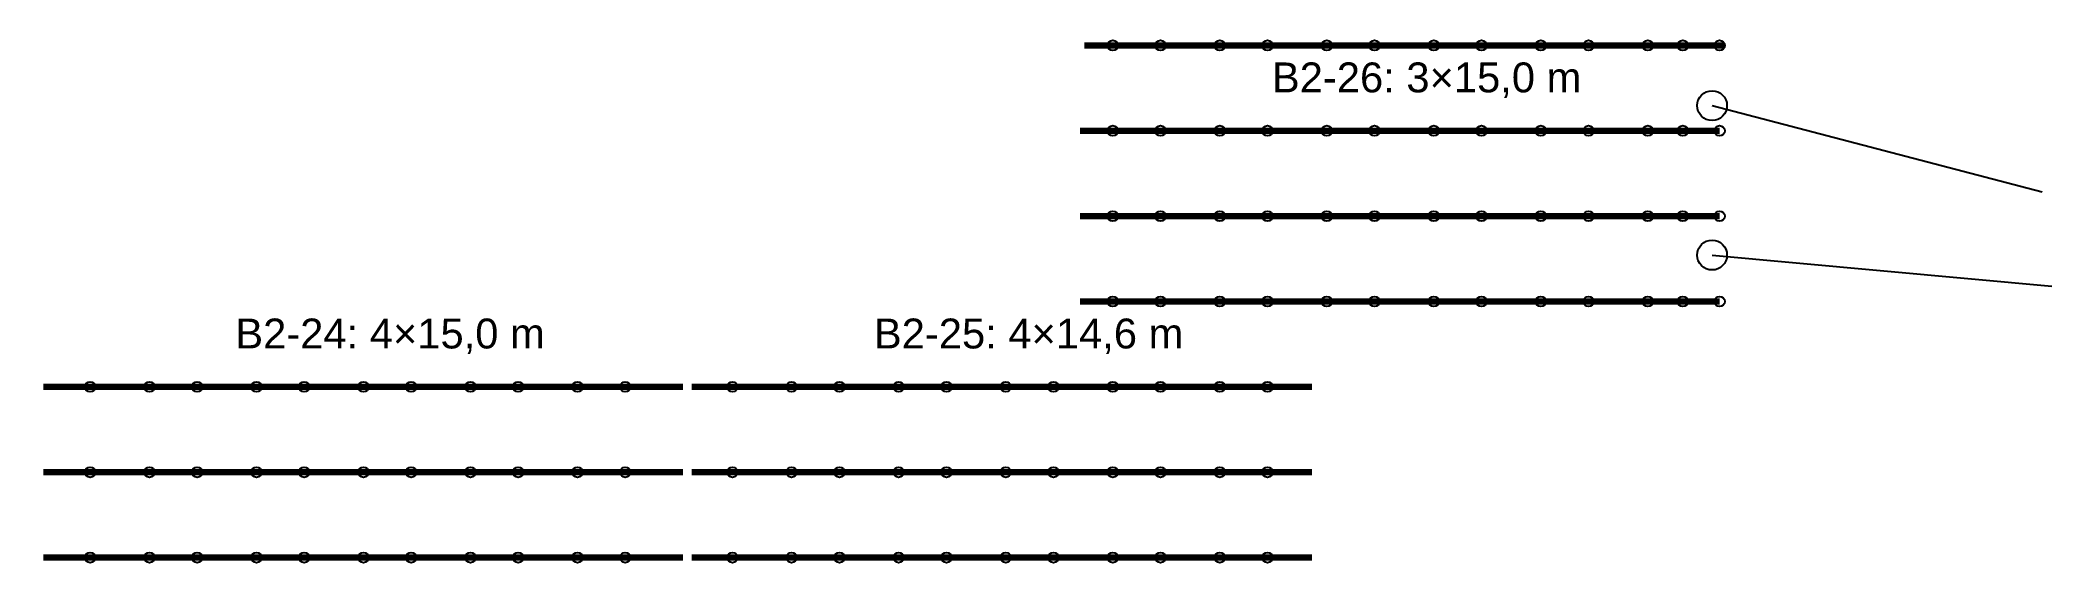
# Model space of a CAD drawing. Header units: millimetres. Extents: x 4893 to 477136, y -248774 to -84814.
# Drawn here: x 356594 to 403766, y -173152 to -160912 of the extents above; entities that cross this region are included whole.
import ezdxf

# ---------------------------------------------------------------- set-up
doc = ezdxf.new("R2010")
doc.units = ezdxf.units.MM
for name, color, linetype in [('GC-BICH NEO', 6, 'Continuous'), ('GC-DAY NEO', 5, 'Continuous'), ('GC-GHI CHU', 2, 'Continuous'), ('GC-HOP 40x60 GIA CUONG', 1, 'Continuous')]:
    doc.layers.add(name, color=color, linetype=linetype)
doc.styles.add('GC_VN', font='arial.ttf')

msp = doc.modelspace()

# ---------------------------------------------------------------- texts
at = {"layer": 'GC-GHI CHU', "style": 'GC_VN'}
for s, p in [('B2-26: 3×15,0 m', (385477.6994218069, -162132.1853968005)), ('B2-24: 4×15,0 m', (361169.3944342711, -168132.1853968005)), ('B2-25: 4×14,6 m', (376144.3944342711, -168132.1853968005))]:
    msp.add_text(s, height=700, dxfattribs=at).set_placement(p)

# ---------------------------------------------------------------- linework, layer by layer
at = {"layer": 'GC-BICH NEO'}
for centre in [(395799.3944342711, -162443.6853968003), (395799.3944342711, -165943.6853968003)]:
    msp.add_circle(centre, 350, dxfattribs=at)
at = {"layer": 'GC-DAY NEO'}
for p, q in [((395799.3944342711, -162443.6853968003), (403539.8554173197, -164464.888941697)), ((395799.3944342711, -165943.6853968003), (403765.8417540427, -166675.6123749225))]:
    msp.add_line(p, q, dxfattribs=at)
at = {"layer": 'GC-HOP 40x60 GIA CUONG', "const_width": 150}
for points in [[(381077.6994218069, -161032.1853968005), (396077.6994218069, -161032.1853968005)], [(380977.6994218069, -163032.1853968005), (395977.6994218069, -163032.1853968005)], [(380977.6994218069, -165032.1853968005), (395977.6994218069, -165032.1853968005)], [(380977.6994218069, -167032.1853968005), (395977.6994218069, -167032.1853968005)], [(356669.3944342711, -169032.1853968005), (371669.3944342711, -169032.1853968005)], [(371869.3944342711, -169032.1853968005), (386419.3944342711, -169032.1853968005)], [(356669.3944342711, -171032.1853968003), (371669.3944342711, -171032.1853968003)], [(371869.3944342711, -171032.1853968003), (386419.3944342711, -171032.1853968003)], [(356669.3944342711, -173032.1853968005), (371669.3944342711, -173032.1853968005)], [(371869.3944342711, -173032.1853968005), (386419.3944342711, -173032.1853968005)]]:
    msp.add_lwpolyline(points, dxfattribs=at)
at = {"layer": 'GC-HOP 40x60 GIA CUONG'}
for centre in [(381744.9701588509, -161032.1853968005), (382864.9701588508, -161032.1853968005), (384254.9701588508, -161032.1853968005), (385374.9701588508, -161032.1853968005), (386764.9701588508, -161032.1853968005), (387884.9701588503, -161032.1853968005), (389274.9701588503, -161032.1853968005), (390394.9701588503, -161032.1853968005), (391784.9701588503, -161032.1853968005), (392904.9701588503, -161032.1853968005), (394294.9701588503, -161032.1853968005), (395112.6994218069, -161032.1853968005), (395977.6994218069, -161032.1853968005), (381744.9701588509, -163032.1853968005), (382864.9701588508, -163032.1853968005), (384254.9701588508, -163032.1853968005), (385374.9701588508, -163032.1853968005), (386764.9701588508, -163032.1853968005), (387884.9701588503, -163032.1853968005), (389274.9701588503, -163032.1853968005), (390394.9701588503, -163032.1853968005), (391784.9701588503, -163032.1853968005), (392904.9701588503, -163032.1853968005), (394294.9701588503, -163032.1853968005), (395112.6994218069, -163032.1853968005), (395977.6994218069, -163032.1853968005), (381744.9701588509, -165032.1853968005), (382864.9701588508, -165032.1853968005), (384254.9701588508, -165032.1853968005), (385374.9701588508, -165032.1853968005), (386764.9701588508, -165032.1853968005), (387884.9701588503, -165032.1853968005), (389274.9701588503, -165032.1853968005), (390394.9701588503, -165032.1853968005), (391784.9701588503, -165032.1853968005), (392904.9701588503, -165032.1853968005), (394294.9701588503, -165032.1853968005), (395112.6994218069, -165032.1853968005), (395977.6994218069, -165032.1853968005), (381744.9701588509, -167032.1853968005), (382864.9701588508, -167032.1853968005), (384254.9701588508, -167032.1853968005), (385374.9701588508, -167032.1853968005), (386764.9701588508, -167032.1853968005), (387884.9701588503, -167032.1853968005), (389274.9701588503, -167032.1853968005), (390394.9701588503, -167032.1853968005), (391784.9701588503, -167032.1853968005), (392904.9701588503, -167032.1853968005), (394294.9701588503, -167032.1853968005), (395112.6994218069, -167032.1853968005), (395977.6994218069, -167032.1853968005), (357764.9701588505, -169032.1853968005), (359154.9701588505, -169032.1853968005), (360274.9701588505, -169032.1853968005), (361664.9701588504, -169032.1853968005), (362784.9701588509, -169032.1853968005), (364174.9701588508, -169032.1853968005), (365294.9701588508, -169032.1853968005), (366684.9701588509, -169032.1853968005), (367804.9701588509, -169032.1853968005), (369194.9701588508, -169032.1853968005), (370314.9701588509, -169032.1853968005), (372824.9701588509, -169032.1853968005), (374214.9701588509, -169032.1853968005), (375334.9701588508, -169032.1853968005), (376724.9701588508, -169032.1853968005), (377844.9701588508, -169032.1853968005), (379234.9701588508, -169032.1853968005), (380354.9701588509, -169032.1853968005), (381744.9701588509, -169032.1853968005), (382864.9701588508, -169032.1853968005), (384254.9701588508, -169032.1853968005), (385374.9701588508, -169032.1853968005), (357764.9701588505, -171032.1853968003), (359154.9701588505, -171032.1853968003), (360274.9701588505, -171032.1853968003), (361664.9701588504, -171032.1853968003), (362784.9701588509, -171032.1853968003), (364174.9701588508, -171032.1853968003), (365294.9701588508, -171032.1853968003), (366684.9701588509, -171032.1853968003), (367804.9701588509, -171032.1853968003), (369194.9701588508, -171032.1853968003), (370314.9701588509, -171032.1853968003), (372824.9701588509, -171032.1853968003), (374214.9701588509, -171032.1853968003), (375334.9701588508, -171032.1853968003), (376724.9701588508, -171032.1853968003), (377844.9701588508, -171032.1853968003), (379234.9701588508, -171032.1853968003), (380354.9701588509, -171032.1853968003), (381744.9701588509, -171032.1853968003), (382864.9701588508, -171032.1853968003), (384254.9701588508, -171032.1853968003), (385374.9701588508, -171032.1853968003), (357764.9701588505, -173032.1853968005), (359154.9701588505, -173032.1853968005), (360274.9701588505, -173032.1853968005), (361664.9701588504, -173032.1853968005), (362784.9701588509, -173032.1853968005), (364174.9701588508, -173032.1853968005), (365294.9701588508, -173032.1853968005), (366684.9701588509, -173032.1853968005), (367804.9701588509, -173032.1853968005), (369194.9701588508, -173032.1853968005), (370314.9701588509, -173032.1853968005), (372824.9701588509, -173032.1853968005), (374214.9701588509, -173032.1853968005), (375334.9701588508, -173032.1853968005), (376724.9701588508, -173032.1853968005), (377844.9701588508, -173032.1853968005), (379234.9701588508, -173032.1853968005), (380354.9701588509, -173032.1853968005), (381744.9701588509, -173032.1853968005), (382864.9701588508, -173032.1853968005), (384254.9701588508, -173032.1853968005), (385374.9701588508, -173032.1853968005)]:
    msp.add_circle(centre, 120, dxfattribs=at)

msp.set_redraw_order([(e.dxf.handle, doc.entitydb.next_handle()) for e in msp.query("TEXT MTEXT ATTDEF DIMENSION ARC_DIMENSION")])  # texts and dimensions are drawn at this point

doc.saveas('drawing.dxf')
